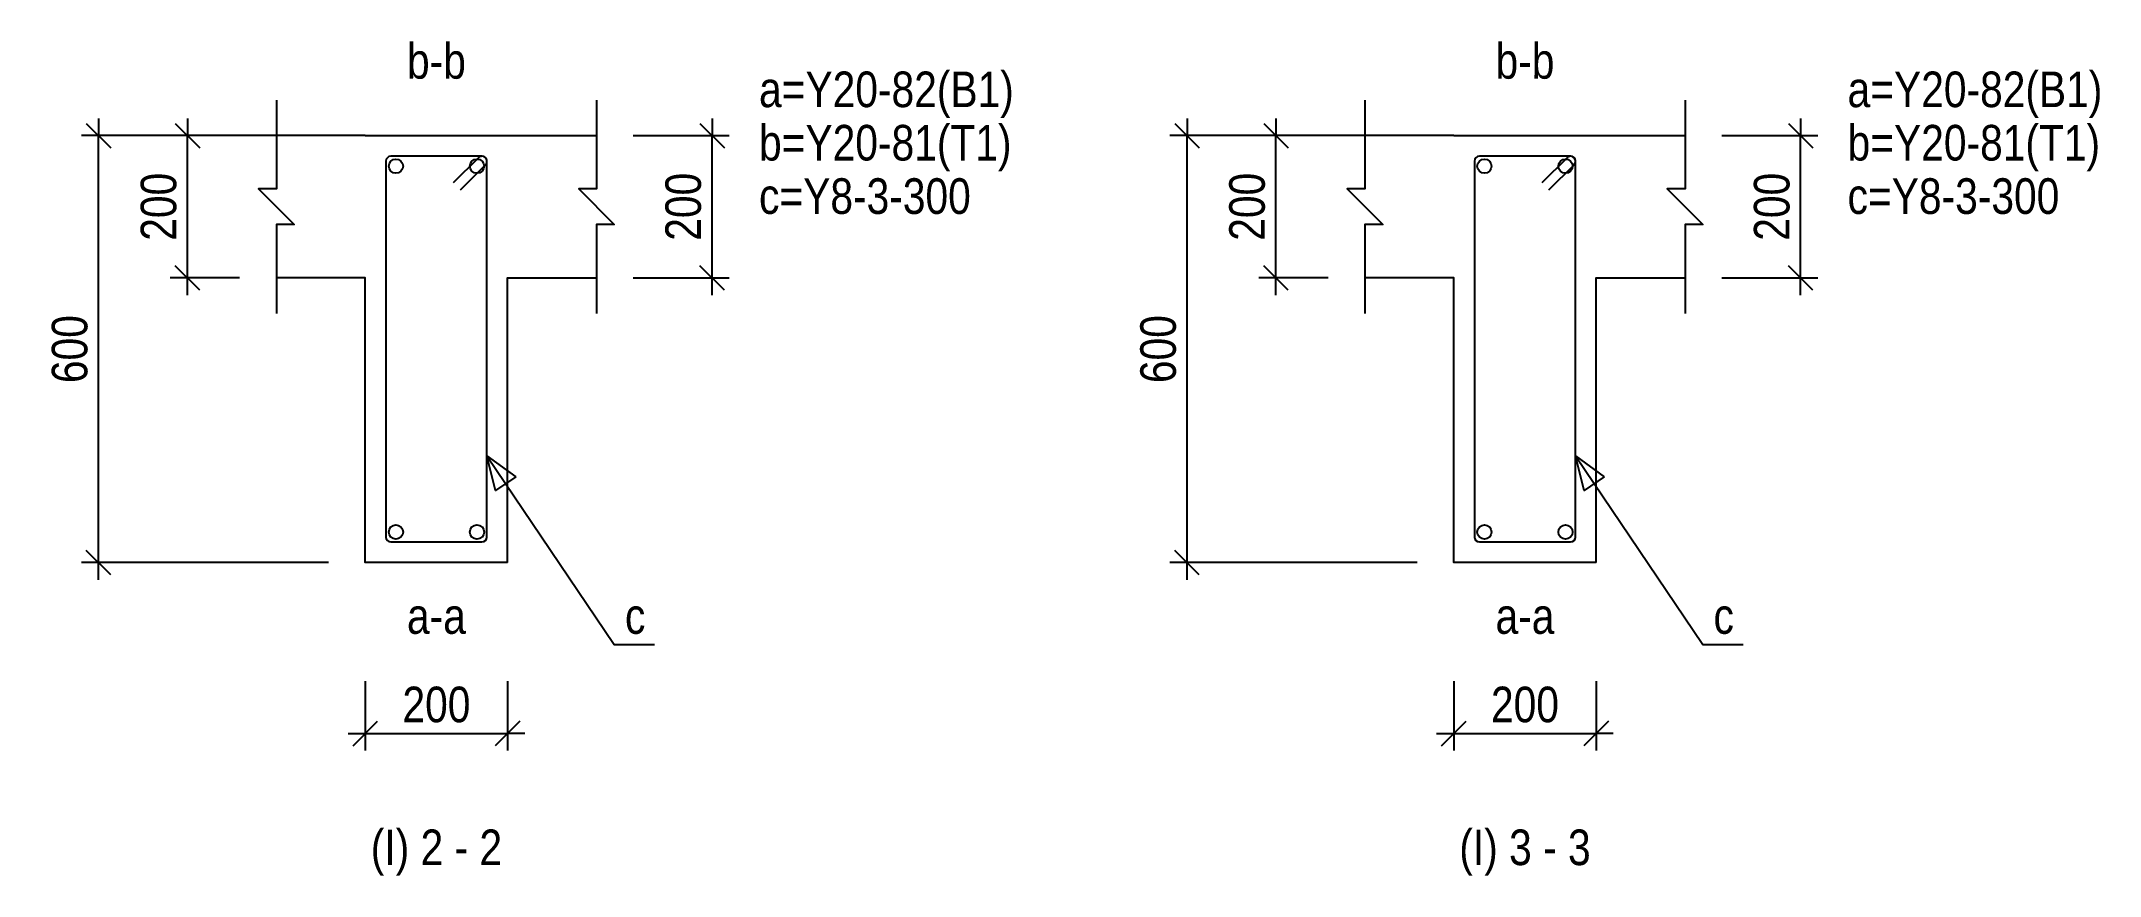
# Model space of a CAD drawing. Extents: x 0 to 206258, y -403073 to 0.
# Drawn here: x 47152 to 52939, y -327954 to -325609 of the extents above; entities that cross this region are included whole.
import ezdxf
from ezdxf.enums import TextEntityAlignment as Align

# ---------------------------------------------------------------- set-up
doc = ezdxf.new("R2010")
doc.units = 0
doc.header["$LTSCALE"] = 1000
doc.layers.add('Beam Line(D)', color=112, linetype='Continuous', true_color=0x00bd5e)
doc.layers.add('Link Label', color=94, linetype='Continuous', true_color=0x008100)
for name, color, linetype in [('Break Line', 5, 'Continuous'), ('Dimension Line', 5, 'Continuous'), ('Leader Line', 5, 'Continuous'), ('Link Line', 3, 'Continuous'), ('Rebar Label', 6, 'Continuous'), ('Rebar Line', 7, 'Continuous'), ('Section Label', 1, 'Continuous'), ('Top Rebar Label', 6, 'Continuous')]:
    doc.layers.add(name, color=color, linetype=linetype)
doc.styles.add('Dimension Text', font='ARIALN.TTF', dxfattribs={"height": 100})
doc.styles.add('Link Label', font='ARIALN.TTF', dxfattribs={"height": 100})
doc.styles.add('Rebar Label', font='ARIALN.TTF', dxfattribs={"height": 100})
doc.styles.add('Section Label', font='ARIALN.TTF', dxfattribs={"height": 100})
doc.styles.add('Top Rebar Label', font='ARIALN.TTF', dxfattribs={"height": 100})
doc.dimstyles.new('BEAM', dxfattribs={"dimtxt": 100, "dimasz": 30, "dimexe": 48.3, "dimexo": 103.5, "dimgap": 30, "dimtad": 1, "dimtoh": 1, "dimdec": 1, "dimlfac": 0.5, "dimdsep": 46, "dimtxsty": 'Dimension Text', "dimblk": 'PCDIM_TICK', "dimcen": 0.09, "dimclrd": 5, "dimclre": 5, "dimclrt": 5, "dimadec": 1, "dimazin": 0, "dimtp": 1, "dimtm": 1, "dimtfac": 1, "dimtdec": 4, "dimtofl": 0, "dimtmove": 0, "dimatfit": 3, "dimfxl": 1, "dimtolj": 1, "dimtzin": 0, "dimarcsym": 0})

msp = doc.modelspace()

# ---------------------------------------------------------------- texts
at = {"layer": 'Link Label', "transparency": 33554687, "style": 'Link Label'}
for s, p in [(' c=Y8-3-300', (49138.203, -326094.284)), (' c=Y8-3-300', (52198.442, -326094.284)), ('c', (48793.203, -327274.284)), ('c', (51853.442, -327274.284))]:
    msp.add_text(s, height=100, dxfattribs=at).set_placement(p)
at = {"layer": 'Rebar Label', "transparency": 33554687, "style": 'Rebar Label'}
for s, p in [('b-b', (48263.203, -325744.284)), ('b-b', (51323.442, -325744.284)), ('a-a', (48263.203, -327304.284)), ('a-a', (51323.442, -327304.284))]:
    msp.add_text(s, height=100, dxfattribs=at).set_placement(p, align=Align.BOTTOM_CENTER)
for p in [(49138.203, -325794.284), (52198.442, -325794.284)]:
    msp.add_text(' a=Y20-82(B1)', height=100, dxfattribs=at).set_placement(p)
at = {"layer": 'Section Label', "transparency": 33554687, "style": 'Section Label'}
for s, p in [('(I) 2 - 2', (48263.203, -327954.284)), ('(I) 3 - 3', (51323.442, -327954.284))]:
    msp.add_text(s, height=100, dxfattribs=at).set_placement(p, align=Align.BOTTOM_CENTER)
at = {"layer": 'Top Rebar Label', "transparency": 33554687, "style": 'Top Rebar Label'}
for p in [(49138.203, -325944.284), (52198.442, -325944.284)]:
    msp.add_text(' b=Y20-81(T1)', height=100, dxfattribs=at).set_placement(p)

# ---------------------------------------------------------------- blocks, each defined once
blk = doc.blocks.new('PCDIM_TICK')
at = {"layer": 'Dimension Line', "color": 0, "transparency": 33554687}
for p, q in [((1.15, 1.15), (-1.15, -1.15)), ((1.61, 0), (0, 0))]:
    blk.add_line(p, q, dxfattribs=at)
blk = doc.blocks.new('*U3971')
at = {"layer": 'Dimension Line', "color": 5, "true_color": 0x0000ff, "transparency": 16777216}
for p, q in [((48816.7, -325874.3), (49086.5, -325874.3)), ((49038.2, -326274.3), (49038.2, -325874.3)), ((48816.7, -326274.3), (49086.5, -326274.3))]:
    blk.add_line(p, q, dxfattribs=at)
at = {"layer": 'Dimension Line', "color": 5, "true_color": 0x0000ff, "transparency": 16777216, "xscale": 30, "yscale": 30}
for p, rotation in [((49038.2, -325874.3), 89.99999999999447), ((49038.2, -326274.3), 269.9999999999834)]:
    blk.add_blockref('PCDIM_TICK', p, dxfattribs=dict(at, rotation=rotation))
at = {"layer": 'Dimension Line', "color": 5, "true_color": 0x0000ff, "transparency": 16777216, "insert": (49008.2, -326074.3), "char_height": 100, "width": 182.775, "attachment_point": 8, "rotation": 90, "style": 'Dimension Text'}
blk.add_mtext('200', dxfattribs=at)
blk = doc.blocks.new('*U3972')
at = {"layer": 'Dimension Line', "color": 5, "true_color": 0x0000ff, "transparency": 16777216}
for p, q in [((47709.7, -325874.3), (47514.9, -325874.3)), ((47563.2, -326274.3), (47563.2, -325874.3)), ((47709.7, -326274.3), (47514.9, -326274.3))]:
    blk.add_line(p, q, dxfattribs=at)
at = {"layer": 'Dimension Line', "color": 5, "true_color": 0x0000ff, "transparency": 16777216, "xscale": 30, "yscale": 30}
for p, rotation in [((47563.2, -325874.3), 89.99999999999447), ((47563.2, -326274.3), 269.9999999999834)]:
    blk.add_blockref('PCDIM_TICK', p, dxfattribs=dict(at, rotation=rotation))
at = {"layer": 'Dimension Line', "color": 5, "true_color": 0x0000ff, "transparency": 16777216, "insert": (47533.2, -326074.3), "char_height": 100, "width": 182.775, "attachment_point": 8, "rotation": 90, "style": 'Dimension Text'}
blk.add_mtext('200', dxfattribs=at)
blk = doc.blocks.new('*U3973')
at = {"layer": 'Dimension Line', "color": 5, "true_color": 0x0000ff, "transparency": 16777216}
for p, q in [((47959.7, -325874.3), (47264.9, -325874.3)), ((47313.2, -327074.3), (47313.2, -325874.3)), ((47959.7, -327074.3), (47264.9, -327074.3))]:
    blk.add_line(p, q, dxfattribs=at)
at = {"layer": 'Dimension Line', "color": 5, "true_color": 0x0000ff, "transparency": 16777216, "xscale": 30, "yscale": 30}
for p, rotation in [((47313.2, -325874.3), 89.99999999999447), ((47313.2, -327074.3), 269.9999999999834)]:
    blk.add_blockref('PCDIM_TICK', p, dxfattribs=dict(at, rotation=rotation))
at = {"layer": 'Dimension Line', "color": 5, "true_color": 0x0000ff, "transparency": 16777216, "insert": (47283.2, -326474.3), "char_height": 100, "width": 181.97, "attachment_point": 8, "rotation": 90, "style": 'Dimension Text'}
blk.add_mtext('600', dxfattribs=at)
blk = doc.blocks.new('*U3974')
at = {"layer": 'Dimension Line', "color": 5, "true_color": 0x0000ff, "transparency": 16777216}
for p, q in [((48063.2, -327407.8), (48063.2, -327602.6)), ((48463.2, -327407.8), (48463.2, -327602.6)), ((48063.2, -327554.3), (48463.2, -327554.3))]:
    blk.add_line(p, q, dxfattribs=at)
at = {"layer": 'Dimension Line', "color": 5, "true_color": 0x0000ff, "transparency": 16777216, "xscale": 30, "yscale": 30, "rotation": 180.0000000000004}
blk.add_blockref('PCDIM_TICK', (48063.2, -327554.3), dxfattribs=at)
at = {"layer": 'Dimension Line', "color": 5, "true_color": 0x0000ff, "transparency": 16777216, "xscale": 30, "yscale": 30}
blk.add_blockref('PCDIM_TICK', (48463.2, -327554.3), dxfattribs=at)
at = {"layer": 'Dimension Line', "color": 5, "true_color": 0x0000ff, "transparency": 16777216, "insert": (48263.2, -327524.3), "char_height": 100, "width": 182.775, "attachment_point": 8, "style": 'Dimension Text'}
blk.add_mtext('200', dxfattribs=at)
blk = doc.blocks.new('*U3975')
at = {"layer": 'Dimension Line', "color": 5, "true_color": 0x0000ff, "transparency": 16777216}
for p, q in [((51876.9, -325874.3), (52146.7, -325874.3)), ((52098.4, -326274.3), (52098.4, -325874.3)), ((51876.9, -326274.3), (52146.7, -326274.3))]:
    blk.add_line(p, q, dxfattribs=at)
at = {"layer": 'Dimension Line', "color": 5, "true_color": 0x0000ff, "transparency": 16777216, "xscale": 30, "yscale": 30}
for p, rotation in [((52098.4, -325874.3), 89.99999999999447), ((52098.4, -326274.3), 269.9999999999834)]:
    blk.add_blockref('PCDIM_TICK', p, dxfattribs=dict(at, rotation=rotation))
at = {"layer": 'Dimension Line', "color": 5, "true_color": 0x0000ff, "transparency": 16777216, "insert": (52068.4, -326074.3), "char_height": 100, "width": 182.775, "attachment_point": 8, "rotation": 90, "style": 'Dimension Text'}
blk.add_mtext('200', dxfattribs=at)
blk = doc.blocks.new('*U3976')
at = {"layer": 'Dimension Line', "color": 5, "true_color": 0x0000ff, "transparency": 16777216}
for p, q in [((50769.9, -325874.3), (50575.1, -325874.3)), ((50623.4, -326274.3), (50623.4, -325874.3)), ((50769.9, -326274.3), (50575.1, -326274.3))]:
    blk.add_line(p, q, dxfattribs=at)
at = {"layer": 'Dimension Line', "color": 5, "true_color": 0x0000ff, "transparency": 16777216, "xscale": 30, "yscale": 30}
for p, rotation in [((50623.4, -325874.3), 89.99999999999447), ((50623.4, -326274.3), 269.9999999999834)]:
    blk.add_blockref('PCDIM_TICK', p, dxfattribs=dict(at, rotation=rotation))
at = {"layer": 'Dimension Line', "color": 5, "true_color": 0x0000ff, "transparency": 16777216, "insert": (50593.4, -326074.3), "char_height": 100, "width": 182.775, "attachment_point": 8, "rotation": 90, "style": 'Dimension Text'}
blk.add_mtext('200', dxfattribs=at)
blk = doc.blocks.new('*U3977')
at = {"layer": 'Dimension Line', "color": 5, "true_color": 0x0000ff, "transparency": 16777216}
for p, q in [((51019.9, -325874.3), (50325.1, -325874.3)), ((50373.4, -327074.3), (50373.4, -325874.3)), ((51019.9, -327074.3), (50325.1, -327074.3))]:
    blk.add_line(p, q, dxfattribs=at)
at = {"layer": 'Dimension Line', "color": 5, "true_color": 0x0000ff, "transparency": 16777216, "xscale": 30, "yscale": 30}
for p, rotation in [((50373.4, -325874.3), 89.99999999999447), ((50373.4, -327074.3), 269.9999999999834)]:
    blk.add_blockref('PCDIM_TICK', p, dxfattribs=dict(at, rotation=rotation))
at = {"layer": 'Dimension Line', "color": 5, "true_color": 0x0000ff, "transparency": 16777216, "insert": (50343.4, -326474.3), "char_height": 100, "width": 181.97, "attachment_point": 8, "rotation": 90, "style": 'Dimension Text'}
blk.add_mtext('600', dxfattribs=at)
blk = doc.blocks.new('*U3978')
at = {"layer": 'Dimension Line', "color": 5, "true_color": 0x0000ff, "transparency": 16777216}
for p, q in [((51123.4, -327407.8), (51123.4, -327602.6)), ((51523.4, -327407.8), (51523.4, -327602.6)), ((51123.4, -327554.3), (51523.4, -327554.3))]:
    blk.add_line(p, q, dxfattribs=at)
at = {"layer": 'Dimension Line', "color": 5, "true_color": 0x0000ff, "transparency": 16777216, "xscale": 30, "yscale": 30, "rotation": 180.0000000000004}
blk.add_blockref('PCDIM_TICK', (51123.4, -327554.3), dxfattribs=at)
at = {"layer": 'Dimension Line', "color": 5, "true_color": 0x0000ff, "transparency": 16777216, "xscale": 30, "yscale": 30}
blk.add_blockref('PCDIM_TICK', (51523.4, -327554.3), dxfattribs=at)
at = {"layer": 'Dimension Line', "color": 5, "true_color": 0x0000ff, "transparency": 16777216, "insert": (51323.4, -327524.3), "char_height": 100, "width": 182.775, "attachment_point": 8, "style": 'Dimension Text'}
blk.add_mtext('200', dxfattribs=at)

# ---------------------------------------------------------------- dimensions: what is measured, and where the dimension line sits
at = {"layer": 'Dimension Line', "transparency": 33554687}
for base, p1, p2, text, picture, middle in [((47313.203, -326474.284), (48063.203, -327074.284), (48063.203, -325874.284), '600', '*U3973', (47313.203, -326474.284)), ((47563.203, -326074.284), (47813.203, -326274.284), (47813.203, -325874.284), '200', '*U3972', (47563.203, -326074.284)), ((49038.203, -326074.284), (48713.203, -326274.284), (48713.203, -325874.284), '200', '*U3971', (49038.203, -326074.284)), ((50373.442, -326474.284), (51123.442, -327074.284), (51123.442, -325874.284), '600', '*U3977', (50373.442, -326474.284)), ((50623.442, -326074.284), (50873.442, -326274.284), (50873.442, -325874.284), '200', '*U3976', (50623.442, -326074.284)), ((52098.442, -326074.284), (51773.442, -326274.284), (51773.442, -325874.284), '200', '*U3975', (52098.442, -326074.284))]:
    dim = msp.add_linear_dim(base=base, p1=p1, p2=p2, angle=90, text=text, dimstyle='BEAM', override={"dimscale": 1, "dimtxt": 100, "dimasz": 30, "dimexe": 48.3, "dimexo": 103.5, "dimgap": 30, "dimtad": 1, "dimtih": 0, "dimdec": 1, "dimlfac": 0.5, "dimzin": 8, "dimlunit": 2, "dimpost": '', "dimtxsty": 'Dimension Text', "dimblk": 'PCDIM_TICK', "dimse1": 0, "dimse2": 0, "dimsd2": 0, "dimclrd": 5, "dimclre": 5, "dimclrt": 5, "dimaunit": 0, "dimadec": 1, "dimazin": 0, "dimtol": 0, "dimtp": 1, "dimtm": 1, "dimtmove": 0}, dxfattribs=at)
    dim.commit()
    dim.dimension.update_dxf_attribs({"geometry": picture, "text_midpoint": middle})
for base, p1, p2, picture, middle in [((48263.203, -327554.284), (48063.203, -327304.284), (48463.203, -327304.284), '*U3974', (48263.203, -327554.284)), ((51323.442, -327554.284), (51123.442, -327304.284), (51523.442, -327304.284), '*U3978', (51323.442, -327554.284))]:
    dim = msp.add_linear_dim(base=base, p1=p1, p2=p2, text='200', dimstyle='BEAM', override={"dimscale": 1, "dimtxt": 100, "dimasz": 30, "dimexe": 48.3, "dimexo": 103.5, "dimgap": 30, "dimtad": 1, "dimtih": 0, "dimdec": 1, "dimlfac": 0.5, "dimzin": 8, "dimlunit": 2, "dimpost": '', "dimtxsty": 'Dimension Text', "dimblk": 'PCDIM_TICK', "dimse1": 0, "dimse2": 0, "dimsd2": 0, "dimclrd": 5, "dimclre": 5, "dimclrt": 5, "dimaunit": 0, "dimadec": 1, "dimazin": 0, "dimtol": 0, "dimtp": 1, "dimtm": 1, "dimtmove": 0}, dxfattribs=at)
    dim.commit()
    dim.dimension.update_dxf_attribs({"geometry": picture, "text_midpoint": middle})

# ---------------------------------------------------------------- linework, layer by layer
at = {"layer": 'Beam Line(D)', "transparency": 33554687}
for points in [[(48063.203, -325874.284), (47813.203, -325874.284)], [(48063.203, -325874.284), (48463.203, -325874.284)], [(48063.203, -325874.284), (48063.203, -325874.284)], [(48463.203, -325874.284), (48463.203, -325874.284)], [(48463.203, -325874.284), (48713.203, -325874.284)], [(51123.442, -325874.284), (50873.442, -325874.284)], [(51123.442, -325874.284), (51523.442, -325874.284)], [(51123.442, -325874.284), (51123.442, -325874.284)], [(51523.442, -325874.284), (51523.442, -325874.284)], [(51523.442, -325874.284), (51773.442, -325874.284)], [(48463.203, -327074.284), (48063.203, -327074.284), (48063.203, -326274.284), (47813.203, -326274.284)], [(48463.203, -327074.284), (48463.203, -326274.284), (48713.203, -326274.284)], [(51523.442, -327074.284), (51123.442, -327074.284), (51123.442, -326274.284), (50873.442, -326274.284)], [(51523.442, -327074.284), (51523.442, -326274.284), (51773.442, -326274.284)]]:
    msp.add_lwpolyline(points, dxfattribs=at)
at = {"layer": 'Break Line', "transparency": 33554687}
for points in [[(47813.203, -325774.284), (47813.203, -326024.284), (47763.203, -326024.284), (47863.203, -326124.284), (47813.203, -326124.284), (47813.203, -326374.284)], [(48713.203, -325774.284), (48713.203, -326024.284), (48663.203, -326024.284), (48763.203, -326124.284), (48713.203, -326124.284), (48713.203, -326374.284)], [(50873.442, -325774.284), (50873.442, -326024.284), (50823.442, -326024.284), (50923.442, -326124.284), (50873.442, -326124.284), (50873.442, -326374.284)], [(51773.442, -325774.284), (51773.442, -326024.284), (51723.442, -326024.284), (51823.442, -326124.284), (51773.442, -326124.284), (51773.442, -326374.284)]]:
    msp.add_lwpolyline(points, dxfattribs=at)
at = {"layer": 'Leader Line', "transparency": 33554687}
for points in [[(48486.143, -326833.008), (48429.459, -326871.297), (48405.203, -326774.283), (48486.143, -326833.008)], [(48405.203, -326774.283), (48763.203, -327304.284), (48876.332, -327304.284)], [(51546.383, -326833.009), (51489.698, -326871.298), (51465.442, -326774.284), (51546.383, -326833.009)], [(51465.442, -326774.284), (51823.442, -327304.284), (51936.571, -327304.284)]]:
    msp.add_lwpolyline(points, dxfattribs=at)
at = {"layer": 'Link Line', "transparency": 33554687}
for points in [[(48330.392, -326026.894), (48401.102, -325956.183, 0.66817864), (48391.203, -325932.284), (48135.203, -325932.284, 0.41421356), (48121.203, -325946.284), (48121.203, -327002.284, 0.41421356), (48135.203, -327016.284), (48391.203, -327016.284, 0.41421356), (48405.203, -327002.284), (48405.203, -325946.284, 0.66817864), (48381.303, -325936.384), (48310.593, -326007.095)], [(51390.63, -326026.894), (51461.341, -325956.183, 0.66817864), (51451.442, -325932.284), (51195.442, -325932.284, 0.41421356), (51181.442, -325946.284), (51181.442, -327002.284, 0.41421356), (51195.442, -327016.284), (51451.442, -327016.284, 0.41421356), (51465.442, -327002.284), (51465.442, -325946.284, 0.66817864), (51441.542, -325936.384), (51370.831, -326007.095)]]:
    msp.add_lwpolyline(points, format="xyb", dxfattribs=at)
at = {"layer": 'Rebar Line', "transparency": 33554687}
for centre in [(48149.203, -325960.284), (48377.203, -325960.284), (51209.442, -325960.284), (51437.442, -325960.284), (48149.203, -326988.284), (48377.203, -326988.284), (51209.442, -326988.284), (51437.442, -326988.284)]:
    msp.add_circle(centre, 20, dxfattribs=at)

msp.set_redraw_order([(e.dxf.handle, doc.entitydb.next_handle()) for e in msp.query("TEXT MTEXT ATTDEF DIMENSION ARC_DIMENSION")])  # texts and dimensions are drawn at this point

doc.saveas('drawing.dxf')
